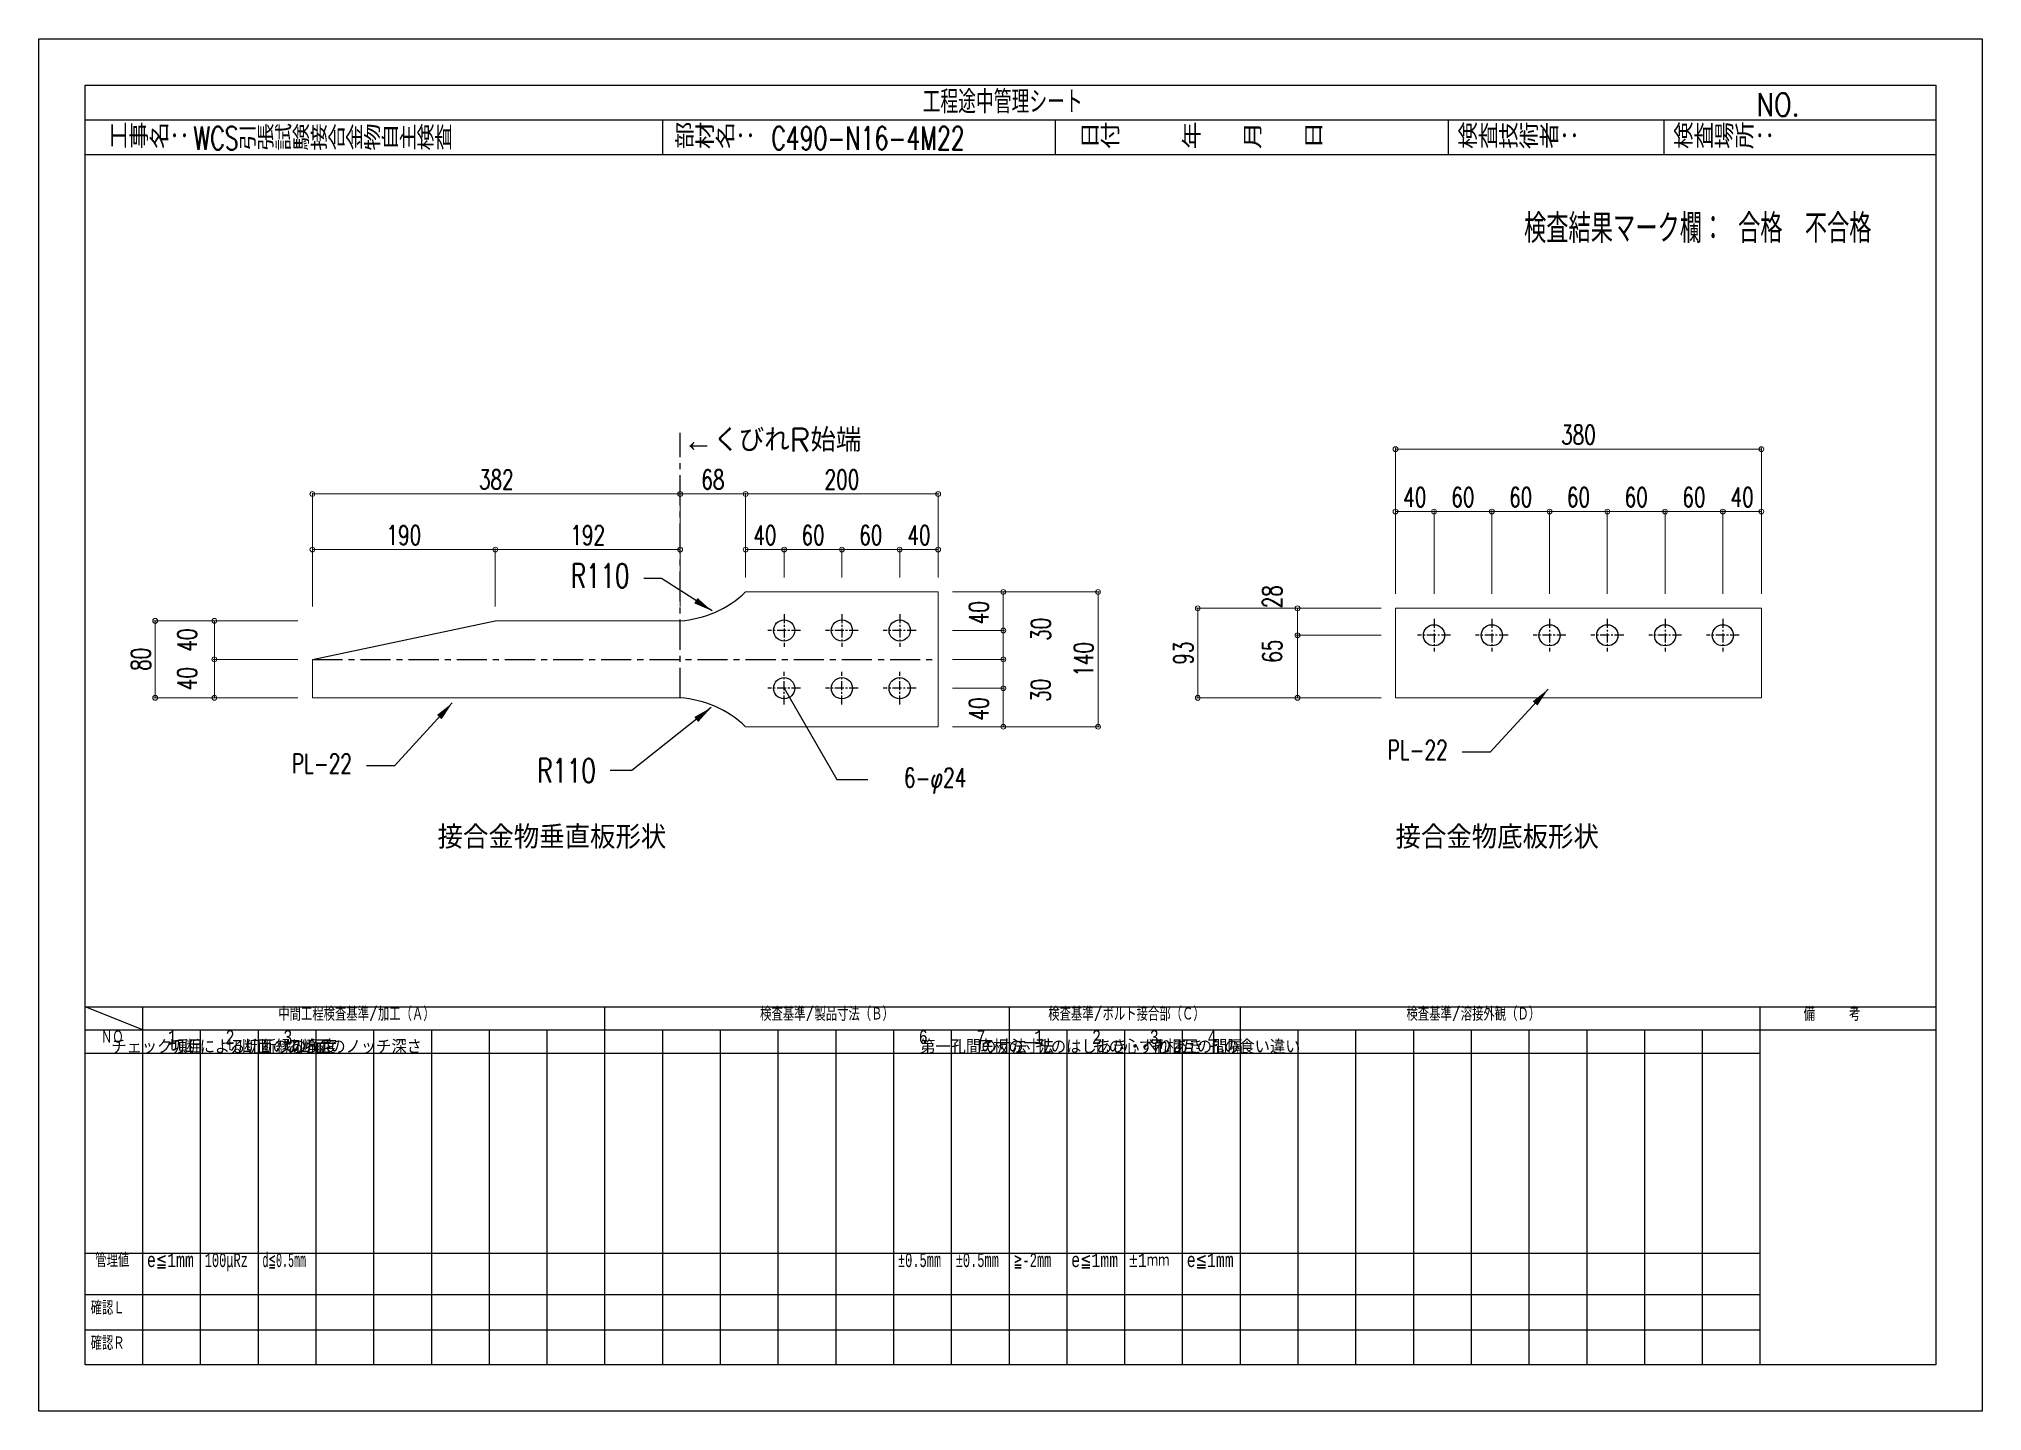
# Model space of a CAD drawing. Header units: millimetres. Extents: x 0 to 29624, y 0 to 14691.
# Drawn here: x 3364 to 5382, y 2376 to 3802 of the extents above; entities that cross this region are included whole.
import ezdxf
from ezdxf.enums import TextEntityAlignment as Align

# ---------------------------------------------------------------- set-up
doc = ezdxf.new("R2010")
doc.units = ezdxf.units.MM
doc.header["$LTSCALE"] = 5
doc.linetypes.add('CENTER1', pattern=[10, 6.25, -1.25, 1.25, -1.25])
doc.linetypes.add('JIS_08_50', pattern=[53, 50, -1.125, 0.75, -1.125])
doc.layers.get('0').update_dxf_attribs({"color": 255})
doc.layers.get('DEFPOINTS').update_dxf_attribs({"color": 255})
for name, color, linetype in [('CENTER', 2, 'JIS_08_50'), ('LAYER6', 7, 'Continuous'), ('寸法', 4, 'Continuous'), ('文字', 7, 'Continuous'), ('金物', 142, 'Continuous')]:
    doc.layers.add(name, color=color, linetype=linetype)
doc.styles.add('DLSTANDARD1', font='monotxt.shx', dxfattribs={"width": 0.6, "bigfont": 'extfont'})
doc.styles.add('KANJI', font='simplex.shx', dxfattribs={"width": 0.7, "bigfont": 'extfont2.shx'})
doc.styles.get("Standard").update_dxf_attribs({"font": 'simplex.shx', "width": 0.7, "height": 2.5, "bigfont": '@extfont2.shx'})
doc.styles.add('SUNPOU', font='simplex.shx', dxfattribs={"width": 0.7, "bigfont": 'extfont2.shx'})
doc.styles.add('TATEGAKI', font='txt', dxfattribs={"bigfont": 'bigfont.shx'})
doc.dimstyles.new('コピー(2) - Standard', dxfattribs={"dimtxt": 25, "dimasz": 20, "dimexe": 0.18, "dimexo": 0.0625, "dimgap": 15, "dimtad": 1, "dimdec": 0, "dimzin": 0, "dimdsep": 46, "dimtxsty": 'Standard', "dimblk": 'DOTSMALL', "dimcen": 0.09, "dimadec": 0, "dimazin": 0, "dimtfac": 1, "dimtdec": 0, "dimtofl": 0, "dimtmove": 0, "dimatfit": 3, "dimfxl": 0, "dimtolj": 1, "dimtzin": 0, "dimarcsym": 0})
doc.dimstyles.new('一般寸法-小さめ', dxfattribs={"dimscale": 10, "dimtxt": 2, "dimasz": 0.5, "dimexe": 0.125, "dimexo": 1.5, "dimgap": 0.5, "dimtad": 1, "dimtxsty": 'KANJI', "dimblk": 'ORIGIN', "dimcen": 0, "dimclrd": 256, "dimclre": 256, "dimclrt": 256, "dimadec": 0, "dimazin": 0, "dimtfac": 1, "dimtmove": 2, "dimatfit": 2, "dimfxl": 0, "dimtolj": 2, "dimlwd": 5, "dimlwe": 5, "dimarcsym": 0})

msp = doc.modelspace()

# ---------------------------------------------------------------- texts
at = {"layer": 'LAYER6', "color": 0, "linetype": 'Continuous', "lineweight": -3, "style": 'SUNPOU', "width": 0.7}
for s, height, p in [('工程途中管理シート', 24, (4281.897, 3724.156)), ('工程途中管理シート', 24, (4281.897, 3724.156)), ('検査結果マーク欄： 合格\u3000不合格', 30, (4906.607, 3589.678)), ('検査結果マーク欄： 合格\u3000不合格', 30, (4906.607, 3589.678))]:
    msp.add_text(s, height=height, dxfattribs=at).set_placement(p)
at = {"layer": 'LAYER6', "color": 0, "linetype": 'Continuous', "lineweight": -3, "width": 0.8}
for s, p in [('NO.', (5148.273, 3721.325)), ('NO.', (5148.273, 3721.325)), ('工事名：', (3436.005, 3688.156)), ('工事名：', (3436.005, 3688.156)), ('部材名：', (4023.9, 3688.156)), ('部材名：', (4023.9, 3688.156)), ('日付\u3000\u3000\u3000年\u3000\u3000月\u3000\u3000日', (4444.732, 3688.156)), ('日付\u3000\u3000\u3000年\u3000\u3000月\u3000\u3000日', (4444.732, 3688.156)), ('検査技術者：', (4837.446, 3688.156)), ('検査技術者：', (4837.446, 3688.156)), ('検査場所：', (5061.427, 3688.156)), ('検査場所：', (5061.427, 3688.156))]:
    msp.add_text(s, height=24, dxfattribs=at).set_placement(p)
at = {"layer": 'LAYER6', "color": 0, "linetype": 'Continuous', "lineweight": -3, "char_height": 24, "attachment_point": 1}
for s, insert, width in [('WCS引張試験接合金物自主検査', (3524.715, 3710.459), 554.57968), ('WCS引張試験接合金物自主検査', (3524.715, 3710.459), 554.57968), ('C490-N16-4M22 ', (4124.715, 3710.459), 261.15579), ('C490-N16-4M22 ', (4124.715, 3710.459), 261.15579)]:
    msp.add_mtext(s, dxfattribs=dict(at, insert=insert, width=width))
at = {"layer": '寸法', "ltscale": 4, "style": 'SUNPOU'}
msp.add_text('←くびれR始端', height=24, dxfattribs=at).set_placement((4033.229, 3372.833))
for s, p in [('接合金物垂直板形状', (3778.089, 2960.293)), ('接合金物底板形状', (4773.089, 2960.293))]:
    msp.add_text(s, height=24, rotation=360, dxfattribs=at).set_placement(p)
at = {"layer": '寸法', "width": 98.97993}
for s, insert, char_height, attachment_point in [('\\A1;R110', (3977.308, 3231.326), 25, 9), ('{PL-22}', (4827.261, 3072.922), 20, 3), ('{PL-22}', (3689.136, 3058.731), 20, 3), ('R110', (3942.55, 3053.928), 25, 3), ('6-φ24', (4327.267, 3044.078), 20, 3)]:
    msp.add_mtext(s, dxfattribs=dict(at, insert=insert, char_height=char_height, attachment_point=attachment_point))
at = {"layer": '文字', "color": 0, "linetype": 'Continuous', "ltscale": 6, "style": 'DLSTANDARD1'}
for s, width, p in [('中間工程検査基準/加工（Ａ）', 0.74375, (3612.668, 2777.145)), ('中間工程検査基準/加工（Ａ）', 0.74375, (3612.668, 2777.145)), ('検査基準/製品寸法（Ｂ）', 0.74375, (4113.137, 2777.145)), ('検査基準/製品寸法（Ｂ）', 0.74375, (4113.137, 2777.145)), ('検査基準/ボルト接合部（Ｃ）', 0.74375, (4412.434, 2777.145)), ('検査基準/ボルト接合部（Ｃ）', 0.74375, (4412.434, 2777.145)), ('検査基準/溶接外観（Ｄ）', 0.74375, (4784.463, 2777.145)), ('検査基準/溶接外観（Ｄ）', 0.74375, (4784.463, 2777.145)), ('備\u3000\u3000\u3000考', 0.74375, (5197.009, 2777.145)), ('備\u3000\u3000\u3000考', 0.74375, (5197.009, 2777.145)), ('ＮＯ', 0.74375, (3428.478, 2753.145)), ('ＮＯ', 0.74375, (3428.478, 2753.145)), ('1', 0.74375, (3497.924, 2753.145)), ('1', 0.74375, (3497.924, 2753.145)), ('2', 0.74375, (3557.924, 2753.145)), ('2', 0.74375, (3557.924, 2753.145)), ('3', 0.74375, (3617.924, 2753.145)), ('3', 0.74375, (3617.924, 2753.145)), ('6', 0.74375, (4277.924, 2753.145)), ('6', 0.74375, (4277.924, 2753.145)), ('7', 0.74375, (4337.924, 2753.145)), ('7', 0.74375, (4337.924, 2753.145)), ('1', 0.74375, (4397.924, 2753.145)), ('1', 0.74375, (4397.924, 2753.145)), ('2', 0.74375, (4457.924, 2753.145)), ('2', 0.74375, (4457.924, 2753.145)), ('3', 0.74375, (4517.924, 2753.145)), ('3', 0.74375, (4517.924, 2753.145)), ('4', 0.74375, (4577.924, 2753.145)), ('4', 0.74375, (4577.924, 2753.145)), ('管理値', 0.74375, (3422.589, 2521.37)), ('管理値', 0.74375, (3422.589, 2521.37)), ('e≦1mm', 0.74375, (3476.256, 2521.37)), ('e≦1mm', 0.74375, (3476.256, 2521.37)), ('100μRz', 0.6, (3536.256, 2521.37)), ('100μRz', 0.6, (3536.256, 2521.37)), ('d≦0.5mm', 0.5, (3596.256, 2521.37)), ('d≦0.5mm', 0.5, (3596.256, 2521.37)), ('±0.5mm', 0.6, (4256.256, 2521.37)), ('±0.5mm', 0.6, (4256.256, 2521.37)), ('±0.5mm', 0.6, (4316.256, 2521.37)), ('±0.5mm', 0.6, (4316.256, 2521.37)), ('≧-2mm', 0.6, (4376.256, 2521.37)), ('≧-2mm', 0.6, (4376.256, 2521.37)), ('e≦1mm', 0.74375, (4436.256, 2521.37)), ('e≦1mm', 0.74375, (4436.256, 2521.37)), ('±1ｍｍ', 0.74375, (4496.256, 2521.37)), ('±1ｍｍ', 0.74375, (4496.256, 2521.37)), ('e≦1mm', 0.74375, (4556.256, 2521.37)), ('e≦1mm', 0.74375, (4556.256, 2521.37)), ('確認Ｌ', 0.74375, (3417.713, 2471.756)), ('確認Ｌ', 0.74375, (3417.713, 2471.756)), ('確認Ｒ', 0.74375, (3417.713, 2435.175)), ('確認Ｒ', 0.74375, (3417.713, 2435.175))]:
    msp.add_text(s, height=14.4, dxfattribs=dict(at, width=width)).set_placement(p, align=Align.BOTTOM_LEFT)
at = {"layer": '文字', "color": 0, "linetype": 'Continuous', "ltscale": 6, "style": 'TATEGAKI'}
for s, p in [('チェック項目', (3439.286, 2743.004)), ('チェック項目', (3439.286, 2743.004)), ('切断による切断縁の角度', (3499.286, 2743.004)), ('切断による切断縁の角度', (3499.286, 2743.004)), ('切断面のあらさ', (3559.286, 2743.004)), ('切断面のあらさ', (3559.286, 2743.004)), ('切断面のノッチ深さ', (3619.286, 2743.004)), ('切断面のノッチ深さ', (3619.286, 2743.004)), ('第一孔間の寸法', (4279.286, 2743.004)), ('第一孔間の寸法', (4279.286, 2743.004)), ('底板の寸法', (4339.286, 2743.004)), ('底板の寸法', (4339.286, 2743.004)), ('孔のはしあき・へりあき', (4399.286, 2743.004)), ('孔のはしあき・へりあき', (4399.286, 2743.004)), ('孔の心ずれ', (4459.286, 2743.004)), ('孔の心ずれ', (4459.286, 2743.004)), ('孔相互の間隔', (4519.286, 2743.004)), ('孔相互の間隔', (4519.286, 2743.004)), ('孔の食い違い', (4579.286, 2743.004)), ('孔の食い違い', (4579.286, 2743.004))]:
    msp.add_text(s, height=14.4, dxfattribs=at).set_placement(p, align=Align.BOTTOM_LEFT)

# ---------------------------------------------------------------- blocks, each defined once
blk = doc.blocks.new('_Origin')
at = {"color": 0, "linetype": 'ByBlock', "lineweight": -2}
blk.add_line((0, 0), (-1, 0), dxfattribs=at)
blk.add_circle((0, 0), 0.5, dxfattribs=at)
blk = doc.blocks.new('*D724')
at = {"layer": 'DEFPOINTS', "color": 0}
for p in [(4298.1, 3227), (4298.1, 3187), (4365.7, 3187)]:
    blk.add_point(p, dxfattribs=at)
at = {"layer": '寸法', "lineweight": 5}
for p, q in [((4313.1, 3227), (4367, 3227)), ((4365.7, 3222), (4365.7, 3192)), ((4313.1, 3187), (4367, 3187))]:
    blk.add_line(p, q, dxfattribs=at)
at = {"layer": '寸法', "lineweight": 5, "xscale": 5, "yscale": 5, "zscale": 5}
for p, rotation in [((4365.7, 3227), 90), ((4365.7, 3187), 270)]:
    blk.add_blockref('_Origin', p, dxfattribs=dict(at, rotation=rotation))
at = {"layer": '寸法', "linetype": 'Continuous', "insert": (4340.3, 3205.5), "char_height": 20, "attachment_point": 5, "rotation": 90, "style": 'KANJI'}
blk.add_mtext('\\A2;40', dxfattribs=at)
blk = doc.blocks.new('_DotSmall')
at = {"color": 0, "linetype": 'ByBlock', "const_width": 0.5}
blk.add_lwpolyline([(-0.0625, 0, 1), (0.0625, 0, 1)], format="xyb", close=True, dxfattribs=at)
blk = doc.blocks.new('*D725')
at = {"layer": 'DEFPOINTS', "color": 0}
for p in [(4298.1, 3227), (4464.2, 3227), (4298.1, 3087)]:
    blk.add_point(p, dxfattribs=at)
at = {"layer": '寸法', "lineweight": 5}
for p, q in [((4313.1, 3227), (4465.5, 3227)), ((4464.2, 3092), (4464.2, 3222)), ((4313.1, 3087), (4465.5, 3087))]:
    blk.add_line(p, q, dxfattribs=at)
at = {"layer": '寸法', "lineweight": 5, "xscale": 5, "yscale": 5, "zscale": 5}
for p, rotation in [((4464.2, 3227), 90), ((4464.2, 3087), 270)]:
    blk.add_blockref('_Origin', p, dxfattribs=dict(at, rotation=rotation))
at = {"layer": '寸法', "linetype": 'Continuous', "insert": (4449.2, 3157), "char_height": 20, "attachment_point": 5, "rotation": 90, "style": 'KANJI'}
blk.add_mtext('\\A2;140', dxfattribs=at)
blk = doc.blocks.new('*D726')
at = {"layer": 'DEFPOINTS', "color": 0}
for p in [(3484.8, 3197), (3648.1, 3197), (3648.1, 3117)]:
    blk.add_point(p, dxfattribs=at)
at = {"layer": '寸法', "lineweight": 5}
for p, q in [((3633.1, 3197), (3483.5, 3197)), ((3484.8, 3122), (3484.8, 3192)), ((3633.1, 3117), (3483.5, 3117))]:
    blk.add_line(p, q, dxfattribs=at)
at = {"layer": '寸法', "lineweight": 5, "xscale": 5, "yscale": 5, "zscale": 5}
for p, rotation in [((3484.8, 3197), 90), ((3484.8, 3117), 270)]:
    blk.add_blockref('_Origin', p, dxfattribs=dict(at, rotation=rotation))
at = {"layer": '寸法', "linetype": 'Continuous', "insert": (3469.8, 3157), "char_height": 20, "attachment_point": 5, "rotation": 90, "style": 'KANJI'}
blk.add_mtext('\\A2;80', dxfattribs=at)
blk = doc.blocks.new('*D727')
at = {"layer": 'DEFPOINTS', "color": 0}
for p in [(4030.1, 3328.8), (3648.1, 3197), (4030.1, 3197)]:
    blk.add_point(p, dxfattribs=at)
at = {"layer": '寸法', "lineweight": 5}
for p, q in [((3648.1, 3212), (3648.1, 3330)), ((3653.1, 3328.8), (4025.1, 3328.8)), ((4030.1, 3212), (4030.1, 3330))]:
    blk.add_line(p, q, dxfattribs=at)
at = {"layer": '寸法', "lineweight": 5, "xscale": 5, "yscale": 5, "zscale": 5, "rotation": 180}
blk.add_blockref('_Origin', (3648.1, 3328.8), dxfattribs=at)
at = {"layer": '寸法', "lineweight": 5, "xscale": 5, "yscale": 5, "zscale": 5}
blk.add_blockref('_Origin', (4030.1, 3328.8), dxfattribs=at)
at = {"layer": '寸法', "linetype": 'Continuous', "insert": (3839.1, 3343.8), "char_height": 20, "attachment_point": 5, "style": 'KANJI'}
blk.add_mtext('\\A2;382', dxfattribs=at)
blk = doc.blocks.new('*D728')
at = {"layer": 'DEFPOINTS', "color": 0}
for p in [(4030.1, 3328.8), (4098.1, 3227), (4030.1, 3197)]:
    blk.add_point(p, dxfattribs=at)
at = {"layer": '寸法', "lineweight": 5}
for p, q in [((4030.1, 3212), (4030.1, 3330)), ((4093.1, 3328.8), (4035.1, 3328.8)), ((4098.1, 3242), (4098.1, 3330))]:
    blk.add_line(p, q, dxfattribs=at)
at = {"layer": '寸法', "lineweight": 5, "xscale": 5, "yscale": 5, "zscale": 5, "rotation": 180}
blk.add_blockref('_Origin', (4030.1, 3328.8), dxfattribs=at)
at = {"layer": '寸法', "lineweight": 5, "xscale": 5, "yscale": 5, "zscale": 5}
blk.add_blockref('_Origin', (4098.1, 3328.8), dxfattribs=at)
at = {"layer": '寸法', "linetype": 'Continuous', "insert": (4064.1, 3343.8), "char_height": 20, "attachment_point": 5, "style": 'KANJI'}
blk.add_mtext('\\A2;68', dxfattribs=at)
blk = doc.blocks.new('*D729')
at = {"layer": 'DEFPOINTS', "color": 0}
for p in [(4298.1, 3328.8), (4098.1, 3227), (4298.1, 3227)]:
    blk.add_point(p, dxfattribs=at)
at = {"layer": '寸法', "lineweight": 5}
for p, q in [((4098.1, 3242), (4098.1, 3330)), ((4103.1, 3328.8), (4293.1, 3328.8)), ((4298.1, 3242), (4298.1, 3330))]:
    blk.add_line(p, q, dxfattribs=at)
at = {"layer": '寸法', "lineweight": 5, "xscale": 5, "yscale": 5, "zscale": 5, "rotation": 180}
blk.add_blockref('_Origin', (4098.1, 3328.8), dxfattribs=at)
at = {"layer": '寸法', "lineweight": 5, "xscale": 5, "yscale": 5, "zscale": 5}
blk.add_blockref('_Origin', (4298.1, 3328.8), dxfattribs=at)
at = {"layer": '寸法', "linetype": 'Continuous', "insert": (4198.1, 3343.8), "char_height": 20, "attachment_point": 5, "style": 'KANJI'}
blk.add_mtext('\\A2;200', dxfattribs=at)
blk = doc.blocks.new('*D730')
at = {"layer": 'DEFPOINTS', "color": 0}
for p in [(4298.1, 3127), (4298.1, 3087), (4365.7, 3087)]:
    blk.add_point(p, dxfattribs=at)
at = {"layer": '寸法', "lineweight": 5}
for p, q in [((4313.1, 3127), (4367, 3127)), ((4365.7, 3122), (4365.7, 3092)), ((4313.1, 3087), (4367, 3087))]:
    blk.add_line(p, q, dxfattribs=at)
at = {"layer": '寸法', "lineweight": 5, "xscale": 5, "yscale": 5, "zscale": 5}
for p, rotation in [((4365.7, 3127), 90), ((4365.7, 3087), 270)]:
    blk.add_blockref('_Origin', p, dxfattribs=dict(at, rotation=rotation))
at = {"layer": '寸法', "linetype": 'Continuous', "insert": (4340.3, 3105.5), "char_height": 20, "attachment_point": 5, "rotation": 90, "style": 'KANJI'}
blk.add_mtext('\\A2;40', dxfattribs=at)
blk = doc.blocks.new('*D731')
at = {"layer": 'DEFPOINTS', "color": 0}
for p in [(3546.3, 3157), (3648.1, 3157), (3648.1, 3117)]:
    blk.add_point(p, dxfattribs=at)
at = {"layer": '寸法', "lineweight": 5}
for p, q in [((3633.1, 3157), (3545, 3157)), ((3546.3, 3122), (3546.3, 3152)), ((3633.1, 3117), (3545, 3117))]:
    blk.add_line(p, q, dxfattribs=at)
at = {"layer": '寸法', "lineweight": 5, "xscale": 5, "yscale": 5, "zscale": 5}
for p, rotation in [((3546.3, 3157), 90), ((3546.3, 3117), 270)]:
    blk.add_blockref('_Origin', p, dxfattribs=dict(at, rotation=rotation))
at = {"layer": '寸法', "linetype": 'Continuous', "insert": (3518.1, 3137), "char_height": 20, "attachment_point": 5, "rotation": 90, "style": 'KANJI'}
blk.add_mtext('\\A2;40', dxfattribs=at)
blk = doc.blocks.new('*D732')
at = {"layer": 'DEFPOINTS', "color": 0}
for p in [(3546.3, 3197), (3648.1, 3197), (3648.1, 3157)]:
    blk.add_point(p, dxfattribs=at)
at = {"layer": '寸法', "lineweight": 5}
for p, q in [((3633.1, 3197), (3545, 3197)), ((3546.3, 3162), (3546.3, 3192)), ((3633.1, 3157), (3545, 3157))]:
    blk.add_line(p, q, dxfattribs=at)
at = {"layer": '寸法', "lineweight": 5, "xscale": 5, "yscale": 5, "zscale": 5}
for p, rotation in [((3546.3, 3197), 90), ((3546.3, 3157), 270)]:
    blk.add_blockref('_Origin', p, dxfattribs=dict(at, rotation=rotation))
at = {"layer": '寸法', "linetype": 'Continuous', "insert": (3518.1, 3177), "char_height": 20, "attachment_point": 5, "rotation": 90, "style": 'KANJI'}
blk.add_mtext('\\A2;40', dxfattribs=at)
blk = doc.blocks.new('*D733')
at = {"layer": 'DEFPOINTS', "color": 0}
for p in [(4030.1, 3271), (3838.1, 3197), (4030.1, 3197)]:
    blk.add_point(p, dxfattribs=at)
at = {"layer": '寸法', "lineweight": 5}
for p, q in [((3838.1, 3212), (3838.1, 3272.3)), ((3843.1, 3271), (4025.1, 3271)), ((4030.1, 3212), (4030.1, 3272.3))]:
    blk.add_line(p, q, dxfattribs=at)
at = {"layer": '寸法', "lineweight": 5, "xscale": 5, "yscale": 5, "zscale": 5, "rotation": 180}
blk.add_blockref('_Origin', (3838.1, 3271), dxfattribs=at)
at = {"layer": '寸法', "lineweight": 5, "xscale": 5, "yscale": 5, "zscale": 5}
blk.add_blockref('_Origin', (4030.1, 3271), dxfattribs=at)
at = {"layer": '寸法', "linetype": 'Continuous', "insert": (3934.1, 3286), "char_height": 20, "attachment_point": 5, "style": 'KANJI'}
blk.add_mtext('\\A2;192', dxfattribs=at)
blk = doc.blocks.new('*D734')
at = {"layer": 'DEFPOINTS', "color": 0}
for p in [(3838.1, 3271), (3648.1, 3197), (3838.1, 3197)]:
    blk.add_point(p, dxfattribs=at)
at = {"layer": '寸法', "lineweight": 5}
for p, q in [((3648.1, 3212), (3648.1, 3272.3)), ((3653.1, 3271), (3833.1, 3271)), ((3838.1, 3212), (3838.1, 3272.3))]:
    blk.add_line(p, q, dxfattribs=at)
at = {"layer": '寸法', "lineweight": 5, "xscale": 5, "yscale": 5, "zscale": 5, "rotation": 180}
blk.add_blockref('_Origin', (3648.1, 3271), dxfattribs=at)
at = {"layer": '寸法', "lineweight": 5, "xscale": 5, "yscale": 5, "zscale": 5}
blk.add_blockref('_Origin', (3838.1, 3271), dxfattribs=at)
at = {"layer": '寸法', "linetype": 'Continuous', "insert": (3743.1, 3286), "char_height": 20, "attachment_point": 5, "style": 'KANJI'}
blk.add_mtext('\\A2;190', dxfattribs=at)
blk = doc.blocks.new('*D735')
at = {"layer": 'DEFPOINTS', "color": 0}
for p in [(4138.1, 3271), (4098.1, 3227), (4138.1, 3227)]:
    blk.add_point(p, dxfattribs=at)
at = {"layer": '寸法', "lineweight": 5}
for p, q in [((4098.1, 3242), (4098.1, 3272.3)), ((4103.1, 3271), (4133.1, 3271)), ((4138.1, 3242), (4138.1, 3272.3))]:
    blk.add_line(p, q, dxfattribs=at)
at = {"layer": '寸法', "lineweight": 5, "xscale": 5, "yscale": 5, "zscale": 5, "rotation": 180}
blk.add_blockref('_Origin', (4098.1, 3271), dxfattribs=at)
at = {"layer": '寸法', "lineweight": 5, "xscale": 5, "yscale": 5, "zscale": 5}
blk.add_blockref('_Origin', (4138.1, 3271), dxfattribs=at)
at = {"layer": '寸法', "linetype": 'Continuous', "insert": (4118.1, 3286), "char_height": 20, "attachment_point": 5, "style": 'KANJI'}
blk.add_mtext('\\A2;40', dxfattribs=at)
blk = doc.blocks.new('*D736')
at = {"layer": 'DEFPOINTS', "color": 0}
for p in [(4258.1, 3271), (4198.1, 3227), (4258.1, 3227)]:
    blk.add_point(p, dxfattribs=at)
at = {"layer": '寸法', "lineweight": 5}
for p, q in [((4198.1, 3242), (4198.1, 3272.3)), ((4203.1, 3271), (4253.1, 3271)), ((4258.1, 3242), (4258.1, 3272.3))]:
    blk.add_line(p, q, dxfattribs=at)
at = {"layer": '寸法', "lineweight": 5, "xscale": 5, "yscale": 5, "zscale": 5, "rotation": 180}
blk.add_blockref('_Origin', (4198.1, 3271), dxfattribs=at)
at = {"layer": '寸法', "lineweight": 5, "xscale": 5, "yscale": 5, "zscale": 5}
blk.add_blockref('_Origin', (4258.1, 3271), dxfattribs=at)
at = {"layer": '寸法', "linetype": 'Continuous', "insert": (4228.1, 3286), "char_height": 20, "attachment_point": 5, "style": 'KANJI'}
blk.add_mtext('\\A2;60', dxfattribs=at)
blk = doc.blocks.new('*D737')
at = {"layer": 'DEFPOINTS', "color": 0}
for p in [(4198.1, 3271), (4138.1, 3227), (4198.1, 3227)]:
    blk.add_point(p, dxfattribs=at)
at = {"layer": '寸法', "lineweight": 5}
for p, q in [((4138.1, 3242), (4138.1, 3272.3)), ((4143.1, 3271), (4193.1, 3271)), ((4198.1, 3242), (4198.1, 3272.3))]:
    blk.add_line(p, q, dxfattribs=at)
at = {"layer": '寸法', "lineweight": 5, "xscale": 5, "yscale": 5, "zscale": 5, "rotation": 180}
blk.add_blockref('_Origin', (4138.1, 3271), dxfattribs=at)
at = {"layer": '寸法', "lineweight": 5, "xscale": 5, "yscale": 5, "zscale": 5}
blk.add_blockref('_Origin', (4198.1, 3271), dxfattribs=at)
at = {"layer": '寸法', "linetype": 'Continuous', "insert": (4168.1, 3286), "char_height": 20, "attachment_point": 5, "style": 'KANJI'}
blk.add_mtext('\\A2;60', dxfattribs=at)
blk = doc.blocks.new('*D738')
at = {"layer": 'DEFPOINTS', "color": 0}
for p in [(4298.1, 3271), (4258.1, 3227), (4298.1, 3227)]:
    blk.add_point(p, dxfattribs=at)
at = {"layer": '寸法', "lineweight": 5}
for p, q in [((4258.1, 3242), (4258.1, 3272.3)), ((4263.1, 3271), (4293.1, 3271)), ((4298.1, 3242), (4298.1, 3272.3))]:
    blk.add_line(p, q, dxfattribs=at)
at = {"layer": '寸法', "lineweight": 5, "xscale": 5, "yscale": 5, "zscale": 5, "rotation": 180}
blk.add_blockref('_Origin', (4258.1, 3271), dxfattribs=at)
at = {"layer": '寸法', "lineweight": 5, "xscale": 5, "yscale": 5, "zscale": 5}
blk.add_blockref('_Origin', (4298.1, 3271), dxfattribs=at)
at = {"layer": '寸法', "linetype": 'Continuous', "insert": (4278.1, 3286), "char_height": 20, "attachment_point": 5, "style": 'KANJI'}
blk.add_mtext('\\A2;40', dxfattribs=at)
blk = doc.blocks.new('*D739')
at = {"layer": 'DEFPOINTS', "color": 0}
for p in [(4298.1, 3187), (4298.1, 3157), (4365.7, 3157)]:
    blk.add_point(p, dxfattribs=at)
at = {"layer": '寸法', "lineweight": 5}
for p, q in [((4313.1, 3187), (4367, 3187)), ((4365.7, 3182), (4365.7, 3162)), ((4313.1, 3157), (4367, 3157))]:
    blk.add_line(p, q, dxfattribs=at)
at = {"layer": '寸法', "lineweight": 5, "xscale": 5, "yscale": 5, "zscale": 5}
for p, rotation in [((4365.7, 3187), 90), ((4365.7, 3157), 270)]:
    blk.add_blockref('_Origin', p, dxfattribs=dict(at, rotation=rotation))
at = {"layer": '寸法', "linetype": 'Continuous', "insert": (4404.8, 3188.2), "char_height": 20, "attachment_point": 5, "rotation": 90, "style": 'KANJI'}
blk.add_mtext('\\A2;30', dxfattribs=at)
blk = doc.blocks.new('*D740')
at = {"layer": 'DEFPOINTS', "color": 0}
for p in [(4298.1, 3157), (4298.1, 3127), (4365.7, 3127)]:
    blk.add_point(p, dxfattribs=at)
at = {"layer": '寸法', "lineweight": 5}
for p, q in [((4313.1, 3157), (4367, 3157)), ((4365.7, 3152), (4365.7, 3132)), ((4313.1, 3127), (4367, 3127))]:
    blk.add_line(p, q, dxfattribs=at)
at = {"layer": '寸法', "lineweight": 5, "xscale": 5, "yscale": 5, "zscale": 5}
for p, rotation in [((4365.7, 3157), 90), ((4365.7, 3127), 270)]:
    blk.add_blockref('_Origin', p, dxfattribs=dict(at, rotation=rotation))
at = {"layer": '寸法', "linetype": 'Continuous', "insert": (4404.5, 3124.8), "char_height": 20, "attachment_point": 5, "rotation": 90, "style": 'KANJI'}
blk.add_mtext('\\A2;30', dxfattribs=at)
blk = doc.blocks.new('*D741')
at = {"layer": 'DEFPOINTS', "color": 0}
for p in [(4567.7, 3210), (4773.1, 3210), (4773.1, 3117)]:
    blk.add_point(p, dxfattribs=at)
at = {"layer": '寸法', "lineweight": 5}
for p, q in [((4758.1, 3210), (4566.4, 3210)), ((4567.7, 3122), (4567.7, 3205)), ((4758.1, 3117), (4566.4, 3117))]:
    blk.add_line(p, q, dxfattribs=at)
at = {"layer": '寸法', "lineweight": 5, "xscale": 5, "yscale": 5, "zscale": 5}
for p, rotation in [((4567.7, 3210), 90), ((4567.7, 3117), 270)]:
    blk.add_blockref('_Origin', p, dxfattribs=dict(at, rotation=rotation))
at = {"layer": '寸法', "linetype": 'Continuous', "insert": (4552.7, 3163.5), "char_height": 20, "attachment_point": 5, "rotation": 90, "style": 'KANJI'}
blk.add_mtext('\\A2;93', dxfattribs=at)
blk = doc.blocks.new('*D742')
at = {"layer": 'DEFPOINTS', "color": 0}
for p in [(4671.3, 3210), (4773.1, 3210), (4773.1, 3182)]:
    blk.add_point(p, dxfattribs=at)
at = {"layer": '寸法', "lineweight": 5}
for p, q in [((4758.1, 3210), (4670, 3210)), ((4671.3, 3187), (4671.3, 3205)), ((4758.1, 3182), (4670, 3182))]:
    blk.add_line(p, q, dxfattribs=at)
at = {"layer": '寸法', "lineweight": 5, "xscale": 5, "yscale": 5, "zscale": 5}
for p, rotation in [((4671.3, 3210), 90), ((4671.3, 3182), 270)]:
    blk.add_blockref('_Origin', p, dxfattribs=dict(at, rotation=rotation))
at = {"layer": '寸法', "linetype": 'Continuous', "insert": (4645, 3222.1), "char_height": 20, "attachment_point": 5, "rotation": 90, "style": 'KANJI'}
blk.add_mtext('\\A2;28', dxfattribs=at)
blk = doc.blocks.new('*D743')
at = {"layer": 'DEFPOINTS', "color": 0}
for p in [(4773.1, 3182), (4671.3, 3117), (4773.1, 3117)]:
    blk.add_point(p, dxfattribs=at)
at = {"layer": '寸法', "lineweight": 5}
for p, q in [((4758.1, 3182), (4670, 3182)), ((4671.3, 3177), (4671.3, 3122)), ((4758.1, 3117), (4670, 3117))]:
    blk.add_line(p, q, dxfattribs=at)
at = {"layer": '寸法', "lineweight": 5, "xscale": 5, "yscale": 5, "zscale": 5}
for p, rotation in [((4671.3, 3182), 90), ((4671.3, 3117), 270)]:
    blk.add_blockref('_Origin', p, dxfattribs=dict(at, rotation=rotation))
at = {"layer": '寸法', "linetype": 'Continuous', "insert": (4645, 3165.5), "char_height": 20, "attachment_point": 5, "rotation": 90, "style": 'KANJI'}
blk.add_mtext('\\A2;65', dxfattribs=at)
blk = doc.blocks.new('*D744')
at = {"layer": 'DEFPOINTS', "color": 0}
for p in [(4813.1, 3310.5), (4773.1, 3210), (4813.1, 3210)]:
    blk.add_point(p, dxfattribs=at)
at = {"layer": '寸法', "linetype": 'Continuous', "lineweight": 5}
for p, q in [((4773.1, 3225), (4773.1, 3311.7)), ((4778.1, 3310.5), (4808.1, 3310.5)), ((4813.1, 3225), (4813.1, 3311.7))]:
    blk.add_line(p, q, dxfattribs=at)
at = {"layer": '寸法', "lineweight": 5, "xscale": 5, "yscale": 5, "zscale": 5, "rotation": 180}
blk.add_blockref('_Origin', (4773.1, 3310.5), dxfattribs=at)
at = {"layer": '寸法', "lineweight": 5, "xscale": 5, "yscale": 5, "zscale": 5}
blk.add_blockref('_Origin', (4813.1, 3310.5), dxfattribs=at)
at = {"layer": '寸法', "linetype": 'Continuous', "insert": (4793.1, 3325.5), "char_height": 20, "attachment_point": 5, "style": 'KANJI'}
blk.add_mtext('\\A2;40', dxfattribs=at)
blk = doc.blocks.new('*D745')
at = {"layer": 'DEFPOINTS', "color": 0}
for p in [(4873.1, 3310.5), (4813.1, 3210), (4873.1, 3210)]:
    blk.add_point(p, dxfattribs=at)
at = {"layer": '寸法', "linetype": 'Continuous', "lineweight": 5}
for p, q in [((4813.1, 3225), (4813.1, 3311.7)), ((4818.1, 3310.5), (4868.1, 3310.5)), ((4873.1, 3225), (4873.1, 3311.7))]:
    blk.add_line(p, q, dxfattribs=at)
at = {"layer": '寸法', "lineweight": 5, "xscale": 5, "yscale": 5, "zscale": 5, "rotation": 180}
blk.add_blockref('_Origin', (4813.1, 3310.5), dxfattribs=at)
at = {"layer": '寸法', "lineweight": 5, "xscale": 5, "yscale": 5, "zscale": 5}
blk.add_blockref('_Origin', (4873.1, 3310.5), dxfattribs=at)
at = {"layer": '寸法', "linetype": 'Continuous', "insert": (4843.1, 3325.5), "char_height": 20, "attachment_point": 5, "style": 'KANJI'}
blk.add_mtext('\\A2;60', dxfattribs=at)
blk = doc.blocks.new('*D746')
at = {"layer": 'DEFPOINTS', "color": 0}
for p in [(4933.1, 3310.5), (4873.1, 3210), (4933.1, 3210)]:
    blk.add_point(p, dxfattribs=at)
at = {"layer": '寸法', "linetype": 'Continuous', "lineweight": 5}
for p, q in [((4873.1, 3225), (4873.1, 3311.7)), ((4878.1, 3310.5), (4928.1, 3310.5)), ((4933.1, 3225), (4933.1, 3311.7))]:
    blk.add_line(p, q, dxfattribs=at)
at = {"layer": '寸法', "lineweight": 5, "xscale": 5, "yscale": 5, "zscale": 5, "rotation": 180}
blk.add_blockref('_Origin', (4873.1, 3310.5), dxfattribs=at)
at = {"layer": '寸法', "lineweight": 5, "xscale": 5, "yscale": 5, "zscale": 5}
blk.add_blockref('_Origin', (4933.1, 3310.5), dxfattribs=at)
at = {"layer": '寸法', "linetype": 'Continuous', "insert": (4903.1, 3325.5), "char_height": 20, "attachment_point": 5, "style": 'KANJI'}
blk.add_mtext('\\A2;60', dxfattribs=at)
blk = doc.blocks.new('*D747')
at = {"layer": 'DEFPOINTS', "color": 0}
for p in [(4993.1, 3310.5), (4933.1, 3210), (4993.1, 3210)]:
    blk.add_point(p, dxfattribs=at)
at = {"layer": '寸法', "linetype": 'Continuous', "lineweight": 5}
for p, q in [((4933.1, 3225), (4933.1, 3311.7)), ((4938.1, 3310.5), (4988.1, 3310.5)), ((4993.1, 3225), (4993.1, 3311.7))]:
    blk.add_line(p, q, dxfattribs=at)
at = {"layer": '寸法', "lineweight": 5, "xscale": 5, "yscale": 5, "zscale": 5, "rotation": 180}
blk.add_blockref('_Origin', (4933.1, 3310.5), dxfattribs=at)
at = {"layer": '寸法', "lineweight": 5, "xscale": 5, "yscale": 5, "zscale": 5}
blk.add_blockref('_Origin', (4993.1, 3310.5), dxfattribs=at)
at = {"layer": '寸法', "linetype": 'Continuous', "insert": (4963.1, 3325.5), "char_height": 20, "attachment_point": 5, "style": 'KANJI'}
blk.add_mtext('\\A2;60', dxfattribs=at)
blk = doc.blocks.new('*D748')
at = {"layer": 'DEFPOINTS', "color": 0}
for p in [(5053.1, 3310.5), (4993.1, 3210), (5053.1, 3210)]:
    blk.add_point(p, dxfattribs=at)
at = {"layer": '寸法', "linetype": 'Continuous', "lineweight": 5}
for p, q in [((4993.1, 3225), (4993.1, 3311.7)), ((4998.1, 3310.5), (5048.1, 3310.5)), ((5053.1, 3225), (5053.1, 3311.7))]:
    blk.add_line(p, q, dxfattribs=at)
at = {"layer": '寸法', "lineweight": 5, "xscale": 5, "yscale": 5, "zscale": 5, "rotation": 180}
blk.add_blockref('_Origin', (4993.1, 3310.5), dxfattribs=at)
at = {"layer": '寸法', "lineweight": 5, "xscale": 5, "yscale": 5, "zscale": 5}
blk.add_blockref('_Origin', (5053.1, 3310.5), dxfattribs=at)
at = {"layer": '寸法', "linetype": 'Continuous', "insert": (5023.1, 3325.5), "char_height": 20, "attachment_point": 5, "style": 'KANJI'}
blk.add_mtext('\\A2;60', dxfattribs=at)
blk = doc.blocks.new('*D749')
at = {"layer": 'DEFPOINTS', "color": 0}
for p in [(5113.1, 3310.5), (5053.1, 3210), (5113.1, 3210)]:
    blk.add_point(p, dxfattribs=at)
at = {"layer": '寸法', "linetype": 'Continuous', "lineweight": 5}
for p, q in [((5053.1, 3225), (5053.1, 3311.7)), ((5058.1, 3310.5), (5108.1, 3310.5)), ((5113.1, 3225), (5113.1, 3311.7))]:
    blk.add_line(p, q, dxfattribs=at)
at = {"layer": '寸法', "lineweight": 5, "xscale": 5, "yscale": 5, "zscale": 5, "rotation": 180}
blk.add_blockref('_Origin', (5053.1, 3310.5), dxfattribs=at)
at = {"layer": '寸法', "lineweight": 5, "xscale": 5, "yscale": 5, "zscale": 5}
blk.add_blockref('_Origin', (5113.1, 3310.5), dxfattribs=at)
at = {"layer": '寸法', "linetype": 'Continuous', "insert": (5083.1, 3325.5), "char_height": 20, "attachment_point": 5, "style": 'KANJI'}
blk.add_mtext('\\A2;60', dxfattribs=at)
blk = doc.blocks.new('*D750')
at = {"layer": 'DEFPOINTS', "color": 0}
for p in [(5153.1, 3310.5), (5113.1, 3210), (5153.1, 3210)]:
    blk.add_point(p, dxfattribs=at)
at = {"layer": '寸法', "linetype": 'Continuous', "lineweight": 5}
for p, q in [((5113.1, 3225), (5113.1, 3311.7)), ((5118.1, 3310.5), (5148.1, 3310.5)), ((5153.1, 3225), (5153.1, 3311.7))]:
    blk.add_line(p, q, dxfattribs=at)
at = {"layer": '寸法', "lineweight": 5, "xscale": 5, "yscale": 5, "zscale": 5, "rotation": 180}
blk.add_blockref('_Origin', (5113.1, 3310.5), dxfattribs=at)
at = {"layer": '寸法', "lineweight": 5, "xscale": 5, "yscale": 5, "zscale": 5}
blk.add_blockref('_Origin', (5153.1, 3310.5), dxfattribs=at)
at = {"layer": '寸法', "linetype": 'Continuous', "insert": (5133.1, 3325.5), "char_height": 20, "attachment_point": 5, "style": 'KANJI'}
blk.add_mtext('\\A2;40', dxfattribs=at)
blk = doc.blocks.new('*D751')
at = {"layer": 'DEFPOINTS', "color": 0}
for p in [(5153.1, 3375.4), (4773.1, 3210), (5153.1, 3210)]:
    blk.add_point(p, dxfattribs=at)
at = {"layer": '寸法', "linetype": 'Continuous', "lineweight": 5}
for p, q in [((4773.1, 3225), (4773.1, 3376.6)), ((4778.1, 3375.4), (5148.1, 3375.4)), ((5153.1, 3225), (5153.1, 3376.6))]:
    blk.add_line(p, q, dxfattribs=at)
at = {"layer": '寸法', "lineweight": 5, "xscale": 5, "yscale": 5, "zscale": 5, "rotation": 180}
blk.add_blockref('_Origin', (4773.1, 3375.4), dxfattribs=at)
at = {"layer": '寸法', "lineweight": 5, "xscale": 5, "yscale": 5, "zscale": 5}
blk.add_blockref('_Origin', (5153.1, 3375.4), dxfattribs=at)
at = {"layer": '寸法', "linetype": 'Continuous', "insert": (4963.1, 3390.4), "char_height": 20, "attachment_point": 5, "style": 'KANJI'}
blk.add_mtext('\\A2;380', dxfattribs=at)

# ---------------------------------------------------------------- dimensions: what is measured, and where the dimension line sits
at = {"layer": '寸法', "linetype": 'Continuous'}
for base, p1, p2, picture, middle in [((5153.089, 3375.357), (4773.089, 3210), (5153.089, 3210), '*D751', (4963.089, 3390.357)), ((4813.089, 3310.479), (4773.089, 3210), (4813.089, 3210), '*D744', (4793.089, 3325.479)), ((4873.089, 3310.479), (4813.089, 3210), (4873.089, 3210), '*D745', (4843.089, 3325.479)), ((4933.089, 3310.479), (4873.089, 3210), (4933.089, 3210), '*D746', (4903.089, 3325.479)), ((4993.089, 3310.479), (4933.089, 3210), (4993.089, 3210), '*D747', (4963.089, 3325.479)), ((5053.089, 3310.479), (4993.089, 3210), (5053.089, 3210), '*D748', (5023.089, 3325.479)), ((5113.089, 3310.479), (5053.089, 3210), (5113.089, 3210), '*D749', (5083.089, 3325.479)), ((5153.089, 3310.479), (5113.089, 3210), (5153.089, 3210), '*D750', (5133.089, 3325.479))]:
    dim = msp.add_linear_dim(base=base, p1=p1, p2=p2, dimstyle='一般寸法-小さめ', dxfattribs=at)
    dim.commit()
    dim.dimension.update_dxf_attribs({"geometry": picture, "text_midpoint": middle})
at = {"layer": '寸法'}
for base, p1, p2, picture, middle in [((4030.089, 3328.795), (3648.089, 3197), (4030.089, 3197), '*D727', (3839.089, 3343.795)), ((4030.089, 3328.795), (4098.089, 3227), (4030.089, 3197), '*D728', (4064.089, 3343.795)), ((4298.089, 3328.795), (4098.089, 3227), (4298.089, 3227), '*D729', (4198.089, 3343.795)), ((3838.089, 3271.022), (3648.089, 3197), (3838.089, 3197), '*D734', (3743.089, 3286.022)), ((4030.089, 3271.022), (3838.089, 3197), (4030.089, 3197), '*D733', (3934.089, 3286.022)), ((4138.089, 3271.022), (4098.089, 3227), (4138.089, 3227), '*D735', (4118.089, 3286.022)), ((4198.089, 3271.022), (4138.089, 3227), (4198.089, 3227), '*D737', (4168.089, 3286.022)), ((4258.089, 3271.022), (4198.089, 3227), (4258.089, 3227), '*D736', (4228.089, 3286.022)), ((4298.089, 3271.022), (4258.089, 3227), (4298.089, 3227), '*D738', (4278.089, 3286.022))]:
    dim = msp.add_linear_dim(base=base, p1=p1, p2=p2, dimstyle='一般寸法-小さめ', dxfattribs=at)
    dim.commit()
    dim.dimension.update_dxf_attribs({"geometry": picture, "text_midpoint": middle})
for base, p1, p2, angle, picture, middle in [((4365.743, 3187), (4298.089, 3227), (4298.089, 3187), 90, '*D724', (4340.337, 3205.5)), ((4671.281, 3210), (4773.089, 3182), (4773.089, 3210), 90, '*D742', (4645.031, 3222.091)), ((3546.281, 3197), (3648.089, 3157), (3648.089, 3197), 270, '*D732', (3518.127, 3177)), ((4365.743, 3157), (4298.089, 3187), (4298.089, 3157), 90, '*D739', (4404.815, 3188.204)), ((4671.281, 3117), (4773.089, 3182), (4773.089, 3117), 90, '*D743', (4645.031, 3165.5)), ((3546.281, 3157), (3648.089, 3117), (3648.089, 3157), 270, '*D731', (3518.127, 3137)), ((4365.743, 3127), (4298.089, 3157), (4298.089, 3127), 90, '*D740', (4404.482, 3124.797)), ((4365.743, 3087), (4298.089, 3127), (4298.089, 3087), 90, '*D730', (4340.337, 3105.5))]:
    dim = msp.add_linear_dim(base=base, p1=p1, p2=p2, angle=angle, dimstyle='一般寸法-小さめ', dxfattribs=at)
    dim.commit()
    dim.dimension.update_dxf_attribs({"geometry": picture, "text_midpoint": middle, "dimtype": 160})
for base, p1, p2, picture, middle in [((4464.209, 3227), (4298.089, 3087), (4298.089, 3227), '*D725', (4449.209, 3157)), ((4567.662, 3210), (4773.089, 3117), (4773.089, 3210), '*D741', (4552.662, 3163.5)), ((3484.796, 3197), (3648.089, 3117), (3648.089, 3197), '*D726', (3469.796, 3157))]:
    dim = msp.add_linear_dim(base=base, p1=p1, p2=p2, angle=270, dimstyle='一般寸法-小さめ', dxfattribs=at)
    dim.commit()
    dim.dimension.update_dxf_attribs({"geometry": picture, "text_midpoint": middle})

# ---------------------------------------------------------------- linework, layer by layer
at = {"linetype": 'Continuous', "lineweight": -3}
for p, q in [((3412, 3717.6), (5334.4, 3717.6)), ((3412, 3717.6), (5334.4, 3717.6)), ((4012, 3681.6), (4012, 3717.6)), ((4012, 3681.6), (4012, 3717.6)), ((4420, 3681.6), (4420, 3717.6)), ((4420, 3681.6), (4420, 3717.6)), ((4828, 3681.6), (4828, 3717.6)), ((4828, 3681.6), (4828, 3717.6)), ((5051.981, 3681.6), (5051.981, 3717.6)), ((5051.981, 3681.6), (5051.981, 3717.6)), ((3412, 3681.6), (5334.4, 3681.6)), ((3412, 3681.6), (5334.4, 3681.6)), ((3412, 2796), (5334.4, 2796)), ((3412, 2796), (5334.4, 2796)), ((3412, 2772), (5334.4, 2772)), ((3412, 2772), (5334.4, 2772)), ((3412, 2748), (5152, 2748)), ((3412, 2748), (5152, 2748)), ((3412, 2540.226), (5152, 2540.226)), ((3412, 2540.226), (5152, 2540.226)), ((3412, 2497.161), (5152, 2497.161)), ((3412, 2497.161), (5152, 2497.161)), ((3412, 2460.581), (5152, 2460.581)), ((3412, 2460.581), (5152, 2460.581))]:
    msp.add_line(p, q, dxfattribs=at)
for points in [[(3364, 3801.6), (5382.4, 3801.6), (5382.4, 2376), (3364, 2376)], [(3364, 3801.6), (5382.4, 3801.6), (5382.4, 2376), (3364, 2376)], [(3412, 3753.6), (5334.4, 3753.6), (5334.4, 2424), (3412, 2424)], [(3412, 3753.6), (5334.4, 3753.6), (5334.4, 2424), (3412, 2424)]]:
    msp.add_lwpolyline(points, close=True, dxfattribs=at)
at = {"layer": 'CENTER', "linetype": 'CENTER1'}
for p, q in [((4030.089, 3117), (4030.089, 3392.489)), ((3648.089, 3157), (4298.089, 3157))]:
    msp.add_line(p, q, dxfattribs=at)
at = {"layer": '寸法', "linetype": 'CENTER1', "ltscale": 0.3}
for p, q in [((4138.089, 3204), (4138.089, 3170)), ((4198.089, 3204), (4198.089, 3170)), ((4258.089, 3204), (4258.089, 3170)), ((4813.089, 3199), (4813.089, 3165)), ((4873.089, 3199), (4873.089, 3165)), ((4933.089, 3199), (4933.089, 3165)), ((4993.089, 3199), (4993.089, 3165)), ((5053.089, 3199), (5053.089, 3165)), ((5113.089, 3199), (5113.089, 3165)), ((4155.089, 3187), (4121.089, 3187)), ((4215.089, 3187), (4181.089, 3187)), ((4275.089, 3187), (4241.089, 3187)), ((4830.089, 3182), (4796.089, 3182)), ((4890.089, 3182), (4856.089, 3182)), ((4950.089, 3182), (4916.089, 3182)), ((5010.089, 3182), (4976.089, 3182)), ((5070.089, 3182), (5036.089, 3182)), ((5130.089, 3182), (5096.089, 3182)), ((4138.089, 3110), (4138.089, 3144)), ((4198.089, 3110), (4198.089, 3144)), ((4258.089, 3110), (4258.089, 3144)), ((4155.089, 3127), (4121.089, 3127)), ((4215.089, 3127), (4181.089, 3127)), ((4275.089, 3127), (4241.089, 3127))]:
    msp.add_line(p, q, dxfattribs=at)
at = {"layer": '寸法'}
for p, q in [((4138.089, 3127), (4192.733, 3032.354)), ((4192.733, 3032.354), (4224.88, 3032.354))]:
    msp.add_line(p, q, dxfattribs=at)
at = {"layer": '寸法', "linetype": 'Continuous'}
for p, q in [((3472, 2772), (3412, 2796)), ((3472, 2772), (3412, 2796)), ((3472, 2424), (3472, 2796)), ((3472, 2424), (3472, 2796)), ((3952, 2424), (3952, 2796)), ((3952, 2424), (3952, 2796)), ((4372, 2424), (4372, 2796)), ((4372, 2424), (4372, 2796)), ((4612, 2424), (4612, 2796)), ((4612, 2424), (4612, 2796)), ((5152, 2424), (5152, 2796)), ((5152, 2424), (5152, 2796)), ((3532, 2424), (3532, 2772)), ((3532, 2424), (3532, 2772)), ((3592, 2424), (3592, 2772)), ((3592, 2424), (3592, 2772)), ((3652, 2424), (3652, 2772)), ((3652, 2424), (3652, 2772)), ((3712, 2424), (3712, 2772)), ((3712, 2424), (3712, 2772)), ((3772, 2424), (3772, 2772)), ((3772, 2424), (3772, 2772)), ((3832, 2424), (3832, 2772)), ((3832, 2424), (3832, 2772)), ((3892, 2424), (3892, 2772)), ((3892, 2424), (3892, 2772)), ((4012, 2424), (4012, 2772)), ((4012, 2424), (4012, 2772)), ((4072, 2424), (4072, 2772)), ((4072, 2424), (4072, 2772)), ((4132, 2424), (4132, 2772)), ((4132, 2424), (4132, 2772)), ((4192, 2424), (4192, 2772)), ((4192, 2424), (4192, 2772)), ((4252, 2424), (4252, 2772)), ((4252, 2424), (4252, 2772)), ((4312, 2424), (4312, 2772)), ((4312, 2424), (4312, 2772)), ((4432, 2424), (4432, 2772)), ((4432, 2424), (4432, 2772)), ((4492, 2424), (4492, 2772)), ((4492, 2424), (4492, 2772)), ((4552, 2424), (4552, 2772)), ((4552, 2424), (4552, 2772)), ((4672, 2424), (4672, 2772)), ((4672, 2424), (4672, 2772)), ((4732, 2424), (4732, 2772)), ((4732, 2424), (4732, 2772)), ((4792, 2424), (4792, 2772)), ((4792, 2424), (4792, 2772)), ((4852, 2424), (4852, 2772)), ((4852, 2424), (4852, 2772)), ((4912, 2424), (4912, 2772)), ((4912, 2424), (4912, 2772)), ((4972, 2424), (4972, 2772)), ((4972, 2424), (4972, 2772)), ((5032, 2424), (5032, 2772)), ((5032, 2424), (5032, 2772)), ((5092, 2424), (5092, 2772)), ((5092, 2424), (5092, 2772))]:
    msp.add_line(p, q, dxfattribs=at)
at = {"layer": '金物', "lineweight": 18}
for p, q in [((4298.089, 3227), (4098.089, 3227)), ((4298.089, 3087), (4298.089, 3227)), ((4773.089, 3117), (4773.089, 3210)), ((4773.089, 3210), (5153.089, 3210)), ((5153.089, 3210), (5153.089, 3117)), ((4030.089, 3197), (3838.089, 3197)), ((3648.089, 3157), (3648.089, 3117)), ((4030.089, 3117), (3648.089, 3117)), ((5153.089, 3117), (4773.089, 3117)), ((4298.089, 3087), (4098.089, 3087))]:
    msp.add_line(p, q, dxfattribs=at)
at = {"layer": '金物'}
msp.add_line((3648.089, 3157), (3838.089, 3197), dxfattribs=at)
at = {"layer": '金物', "ltscale": 2.5}
for centre in [(4138.089, 3187), (4198.089, 3187), (4258.089, 3187), (4813.089, 3182), (4873.089, 3182), (4933.089, 3182), (4993.089, 3182), (5053.089, 3182), (5113.089, 3182), (4138.089, 3127), (4198.089, 3127), (4258.089, 3127)]:
    msp.add_circle(centre, 11, dxfattribs=at)
at = {"layer": '金物', "ltscale": 2}
for centre, start, end in [((4022.299, 3306.724), 274.060941, 313.550946), ((4022.299, 3007.276), 46.449054, 85.939059)]:
    msp.add_arc(centre, 110, start, end, dxfattribs=at)

msp.set_redraw_order([(e.dxf.handle, doc.entitydb.next_handle()) for e in msp.query("TEXT MTEXT ATTDEF DIMENSION ARC_DIMENSION")])  # texts and dimensions are drawn at this point

# ---------------------------------------------------------------- leaders
at = {"layer": '寸法', "annotation_type": 0, "has_hookline": 1, "hookline_direction": 1}
for points, text_width in [([(4063.248, 3207.263), (4010.583, 3240.852), (3992.308, 3240.852)], 55.833), ([(3793.446, 3111.741), (3733.301, 3046.231), (3704.136, 3046.231)], 65.333), ([(4931.571, 3125.932), (4871.427, 3060.422), (4842.261, 3060.422)], 65.333), ([(4062.425, 3106.937), (3979.943, 3041.428), (3957.55, 3041.428)], 55.833)]:
    msp.add_leader(points, dimstyle='コピー(2) - Standard', override={"dimgap": 15, "dimtad": 0}, dxfattribs=dict(at, text_width=text_width))

doc.saveas('drawing.dxf')
